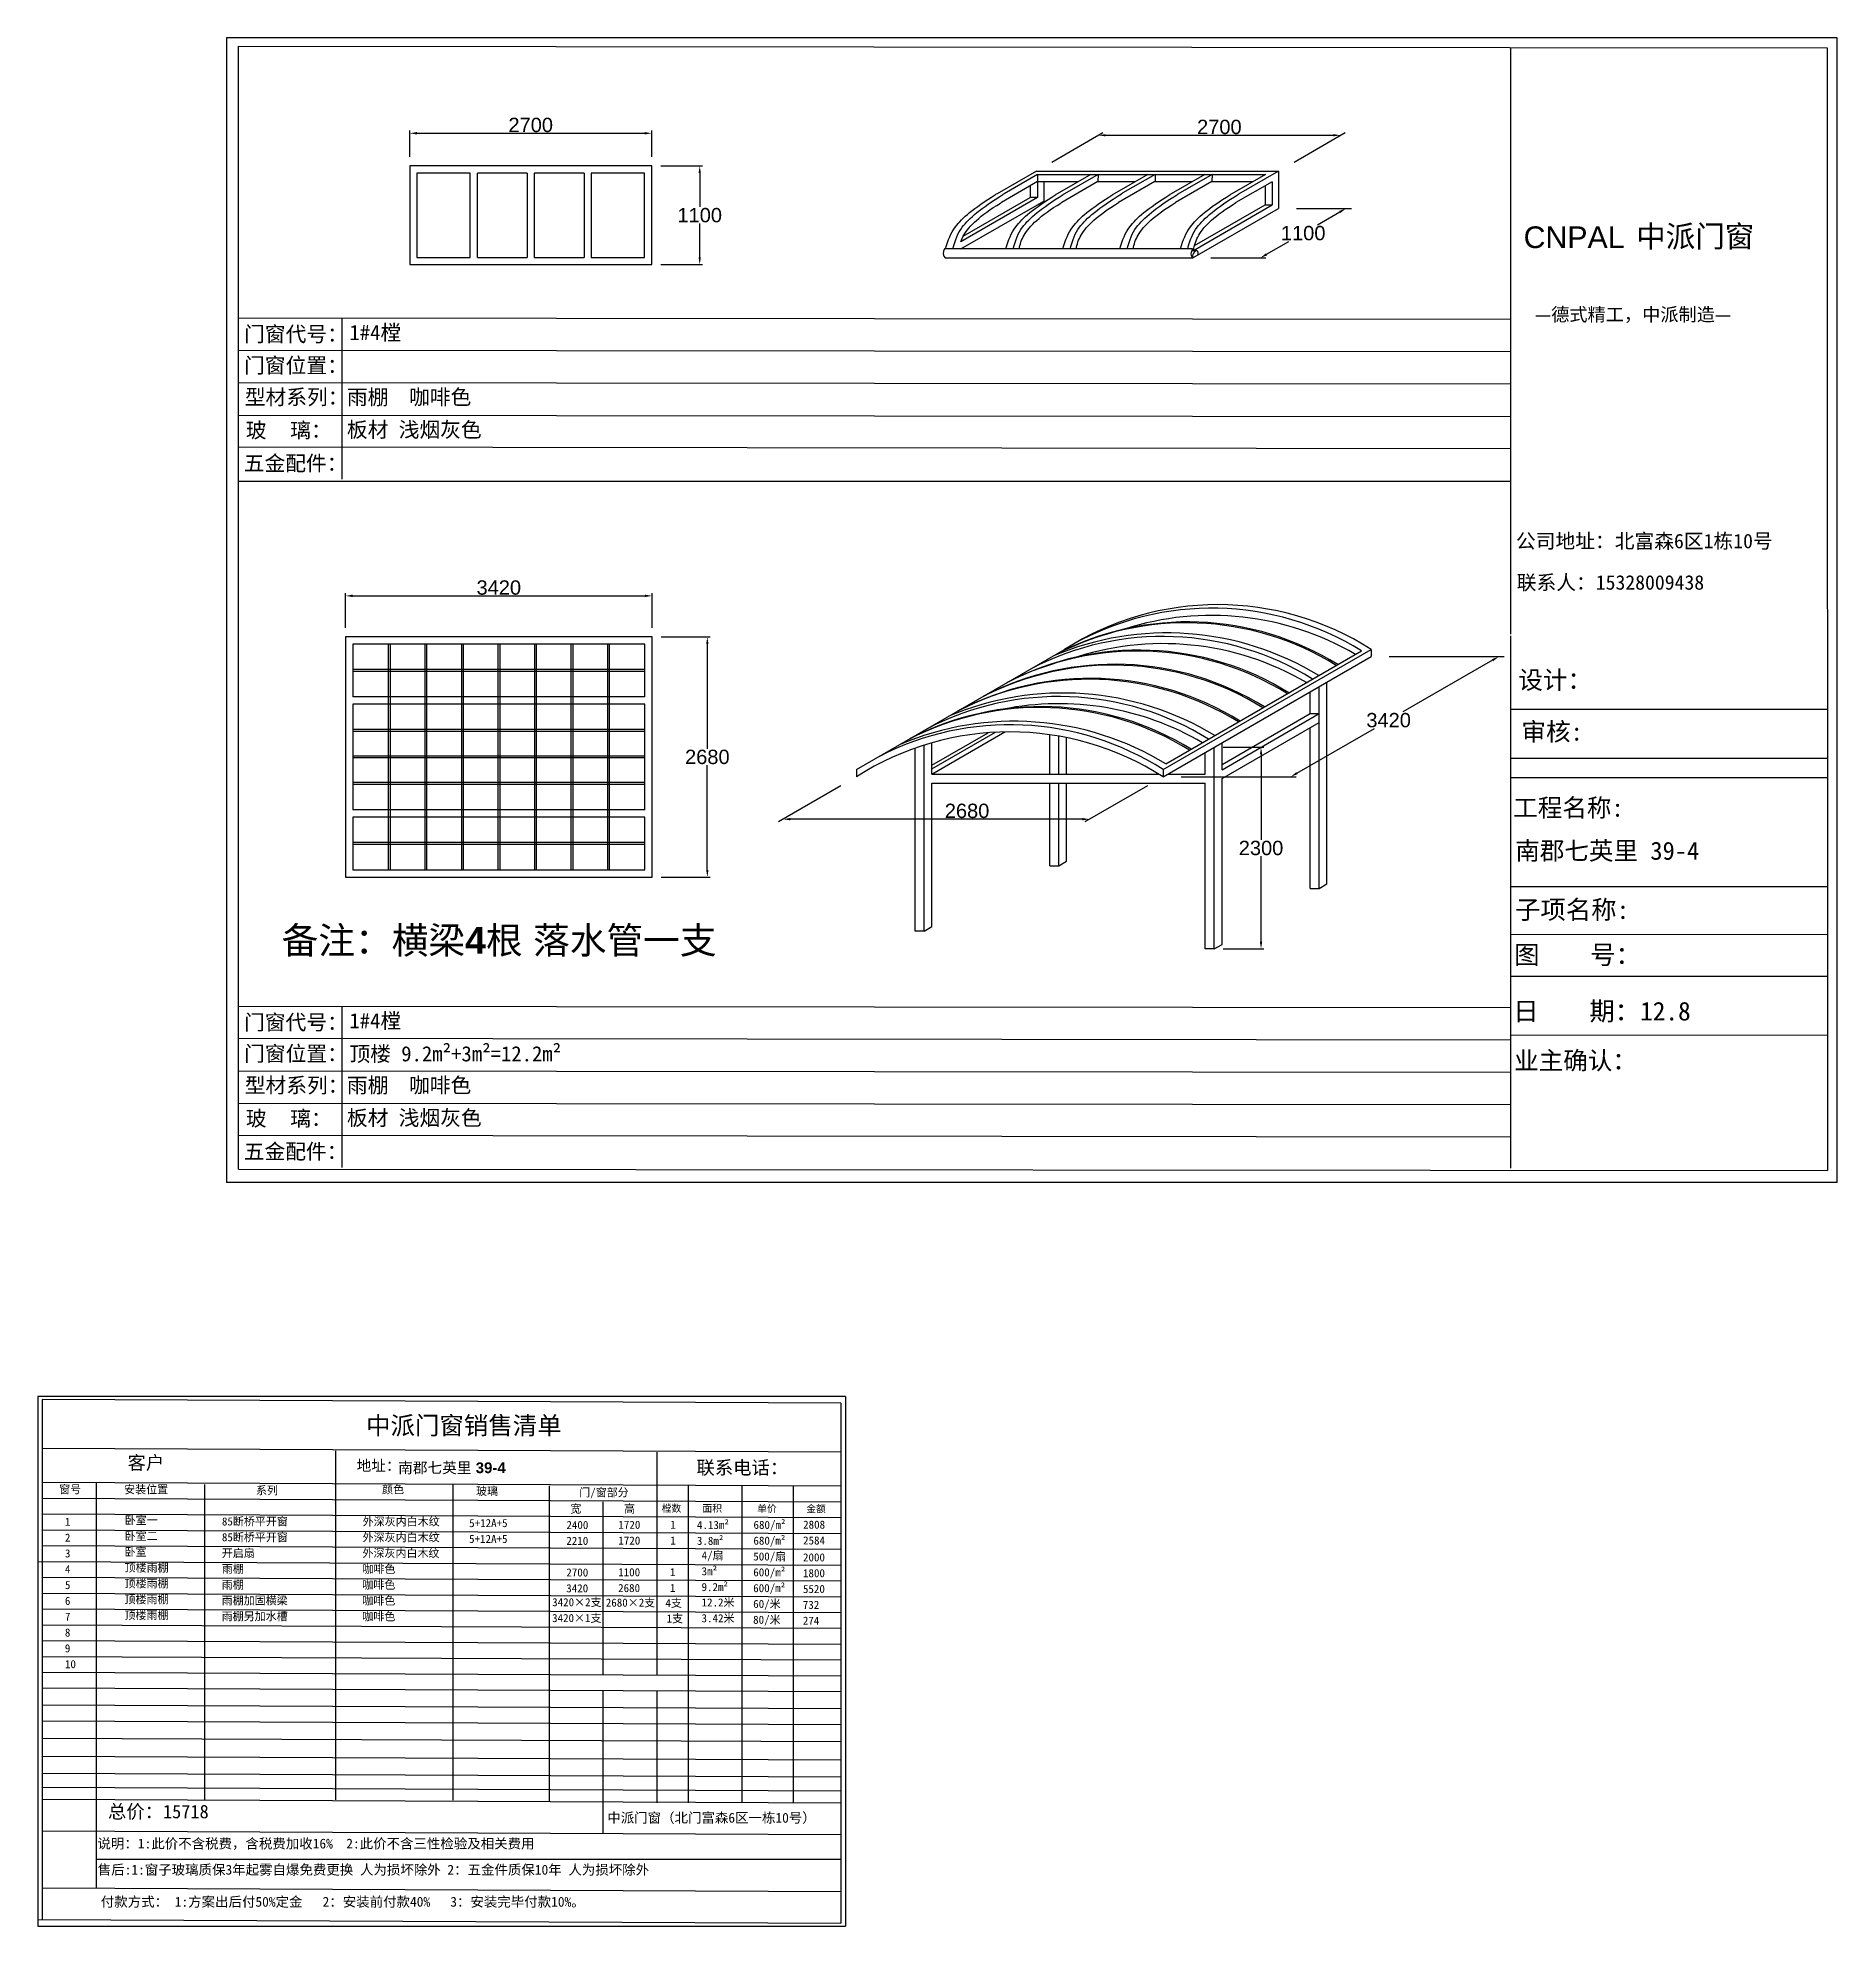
# Model space of a CAD drawing. Header units: inches. Extents: x -138455 to 599497, y -747149 to 13167.
# Drawn here: x 163149 to 183220, y -553349 to -532283 of the extents above; entities that cross this region are included whole.
import ezdxf

# ---------------------------------------------------------------- set-up
doc = ezdxf.new("R2010")
doc.units = ezdxf.units.IN
doc.header["$MEASUREMENT"] = 0
doc.header["$PDMODE"] = 35
doc.header["$PDSIZE"] = -3
doc.layers.add('0 @ 1', color=7, linetype='Continuous')
doc.styles.add('Annotative', font='arialbd.ttf')
doc.styles.add('MtXpl_', font='')
doc.styles.get("Standard").update_dxf_attribs({"font": 'arial.ttf'})
doc.styles.get('MtXpl_').set_extended_font_data('SimSun')
doc.dimstyles.get("Standard").update_dxf_attribs({"dimtxt": 80, "dimasz": 70, "dimexe": 40, "dimexo": 80, "dimgap": 0, "dimtad": 1, "dimtih": 1, "dimtoh": 1, "dimdec": 0, "dimzin": 0, "dimdsep": 46, "dimtxsty": 'Standard', "dimcen": 0.09, "dimadec": 0, "dimazin": 0, "dimtfac": 1, "dimtdec": 0, "dimtofl": 0, "dimtmove": 0, "dimatfit": 3, "dimfxl": 0, "dimtolj": 1, "dimtzin": 0, "dimarcsym": 0})

msp = doc.modelspace()

# ---------------------------------------------------------------- texts
msp.add_text('CNPAL', height=241.71).set_placement((179721.6, -534629.3))
at = {"style": 'MtXpl_'}
for s, height, p in [('中派门窗', 241.71, (180976.6, -534619.3)), ('—德式精工，中派制造—', 148.743, (179848.1, -535444.1)), ('公司地址：北富森6区1栋10号', 161.591, (179635.8, -537977.9)), ('联系人：15328009438', 161.591, (179644.6, -538439.8)), ('设计：', 200.82, (179663, -539546.8)), ('审核:', 200.82, (179697.6, -540123.6)), ('工程名称:', 200.82, (179605.5, -540972.4)), ('南郡七英里 39-4', 200.82, (179628.7, -541452.3)), ('子项名称:', 207.51, (179626.4, -542112.7)), ('图    号：', 207.51, (179616.4, -542615.9)), ('日    期：12.8', 207.513, (179606.9, -543244.9)), ('业主确认：', 200.82, (179615.7, -543792.1))]:
    msp.add_text(s, height=height, dxfattribs=at).set_placement(p)
at = {"layer": '0 @ 1', "style": 'Annotative'}
for s, height, p in [('门窗代号：', 169.57, (165450.8, -535673.2)), ('门窗位置：', 169.57, (165450.8, -536022.6)), ('型材系列：', 169.57, (165458, -536375.5)), ('玻    璃：', 169.57, (165469.8, -536745.5)), ('五金配件：', 169.57, (165446.6, -537114.2)), ('门窗代号：', 169.57, (165450.7, -543350)), ('门窗位置：', 169.57, (165450.7, -543699.4)), ('型材系列：', 169.57, (165457.9, -544052.3)), ('玻    璃：', 169.57, (165469.7, -544422.3)), ('五金配件：', 169.57, (165446.5, -544791)), ('南郡七英里 39-4', 120, (167168.4, -548294.7))]:
    msp.add_text(s, height=height, dxfattribs=at).set_placement(p)
at = {"layer": '0 @ 1', "attachment_point": 1, "style": 'Annotative'}
for s, width, heights, insert, char_height in [('{\\fSimSun|b1|i0|c134|p2;1#4樘}', 4396.385, [0], (166625, -535486.4), 169.573), ('{\\fSimSun|b1|i0|c134|p2;雨棚  咖啡色}', 4757.374, [268.8], (166596.9, -536206), 169.573), ('{\\fSimSun|b1|i0|c134|p2;板材 浅烟灰色}', 4757.374, [268.8], (166597, -536569.7), 169.573), ('{\\fSimSun|b1|i0|c134|p2;备注：横梁}4{\\fSimSun|b1|i0|c134|p2;根} {\\fSimSun|b1|i0|c134|p2;落水管一支} ', 5791.5, [0], (165869, -542201.3), 300), ('{\\fSimSun|b1|i0|c134|p2;1#4樘}', 4396.385, [0], (166624.9, -543163.2), 169.573), ('{\\fSimSun|b1|i0|c134|p2;顶楼 9.2m²+3m²=12.2m²}', 4396.385, [0], (166625, -543531.8), 169.573), ('{\\fSimSun|b1|i0|c134|p2;雨棚  咖啡色}', 4757.374, [268.8], (166596.8, -543882.8), 169.573), ('{\\fSimSun|b1|i0|c134|p2;板材 浅烟灰色}', 4757.374, [268.8], (166596.9, -544246.5), 169.573), ('{\\fSimSun|b1|i0|c134|p2;中派门窗销售清单}', 2802.276, [0], (166810.2, -547663.1), 200), ('{\\fSimSun|b1|i0|c134|p2;客户}', 485.592, [0], (164150.4, -548103.2), 150), ('{\\fSimSun|b1|i0|c134|p2;地址：}', 3483.473, [0], (166705, -548149.9), 120), ('{\\fSimSun|b1|i0|c134|p2;联系电话：}', 1409.924, [0], (170496.2, -548158.2), 150), ('{\\fSimSun|b1|i0|c134|p2;窗号}', 485.592, [0], (163387.7, -548429.7), 90), ('{\\fSimSun|b1|i0|c134|p2;安装位置}', 706.927, [0], (164112.5, -548432.2), 90), ('{\\fSimSun|b1|i0|c134|p2;系列}', 485.592, [0], (165582.6, -548442.3), 90), ('{\\fSimSun|b1|i0|c134|p2;颜色}', 485.592, [0], (166988.7, -548431), 90), ('{\\fSimSun|b1|i0|c134|p2;玻璃}', 485.592, [0], (168037.1, -548450), 90), ('{\\fSimSun|b1|i0|c134|p2;门/窗部分}', 603.897, [0], (169188, -548464.7), 90), ('{\\fSimSun|b1|i0|c134|p2;宽 }', 603.897, [0], (169089.2, -548646.7), 90), ('{\\fSimSun|b1|i0|c134|p2;高 }', 603.897, [0], (169689.2, -548646.7), 90), ('{\\fSimSun|b1|i0|c134|p2;樘数}', 603.897, [0], (170108, -548646.9), 80), ('{\\fSimSun|b1|i0|c134|p2;面积}', 603.897, [0], (170562.4, -548646.9), 80), ('{\\fSimSun|b1|i0|c134|p2;单价}', 603.897, [0], (171173.4, -548650.7), 80), ('{\\fSimSun|b1|i0|c134|p2;金额}', 603.897, [0], (171720.4, -548652.1), 80), ('{\\fSimSun|b1|i0|c134|p2;1}', 485.592, [0], (163452, -548792), 90), ('{\\fSimSun|b1|i0|c134|p2;卧室二}', 1226.654, [0], (164117.7, -548951.3), 90), ('{\\fSimSun|b1|i0|c134|p2;卧室一}', 1226.654, [0], (164118.5, -548774.9), 90), ('{\\fSimSun|b1|i0|c134|p2;85断桥平开窗}', 1528.495, [129], (165202.9, -548788.2), 90), ('{\\fSimSun|b1|i0|c134|p2;85断桥平开窗}', 1528.495, [129], (165202.9, -548964.7), 90), ('{\\fSimSun|b1|i0|c134|p2;外深灰内白木纹}', 1460.301, [0], (166772, -548966.3), 90), ('{\\fSimSun|b1|i0|c134|p2;外深灰内白木纹}', 1460.301, [0], (166772.8, -548789.9), 90), ('{\\fSimSun|b1|i0|c134|p2;5+12A+5}', 1460.301, [0], (167960.5, -548806.7), 90), ('{\\fSimSun|b1|i0|c134|p2;2400}', 1460.301, [0], (169045.1, -548828), 90), ('{\\fSimSun|b1|i0|c134|p2;1720}', 1460.301, [0], (169625.2, -548825.4), 90), ('{\\fSimSun|b1|i0|c134|p2;1}', 102.542, [0], (170203.9, -548824.2), 90), ('{\\fSimSun|b1|i0|c134|p2;4.13m²}', 1460.301, [0], (170501.4, -548827.9), 90), ('{\\fSimSun|b1|i0|c134|p2;680/m²}', 1460.301, [0], (171131.8, -548826), 90), ('{\\fSimSun|b1|i0|c134|p2;2808}', 1460.301, [0], (171685.6, -548824), 90), ('{\\fSimSun|b1|i0|c134|p2;3}', 485.592, [0], (163452, -549144.9), 90), ('{\\fSimSun|b1|i0|c134|p2;2}', 485.592, [0], (163452, -548968.4), 90), ('{\\fSimSun|b1|i0|c134|p2;卧室}', 1226.654, [0], (164116.9, -549128), 90), ('{\\fSimSun|b1|i0|c134|p2;开启扇}', 1528.495, [129], (165201.3, -549141.3), 90), ('{\\fSimSun|b1|i0|c134|p2;外深灰内白木纹}', 1460.301, [0], (166770.4, -549142.9), 90), ('{\\fSimSun|b1|i0|c134|p2;5+12A+5}', 1460.301, [0], (167959.7, -548983.1), 90), ('{\\fSimSun|b1|i0|c134|p2;2210}', 1460.301, [0], (169044.3, -549004.5), 90), ('{\\fSimSun|b1|i0|c134|p2;1720}', 1460.301, [0], (169624.4, -549001.9), 90), ('{\\fSimSun|b1|i0|c134|p2;1}', 102.542, [0], (170203, -549000.6), 90), ('{\\fSimSun|b1|i0|c134|p2;3.8m²}', 1460.301, [0], (170500.6, -549004.4), 90), ('{\\fSimSun|b1|i0|c134|p2;4/扇}', 383.611, [0], (170553.3, -549167.3), 90), ('{\\fSimSun|b1|i0|c134|p2;500/扇}', 1460.301, [0], (171129.4, -549179), 90), ('{\\fSimSun|b1|i0|c134|p2;680/m²}', 1460.301, [0], (171131, -549002.5), 90), ('{\\fSimSun|b1|i0|c134|p2;2584}', 1460.301, [0], (171684.8, -549000.5), 90), ('{\\fSimSun|b1|i0|c134|p2;4}', 485.592, [0], (163452, -549321.4), 90), ('{\\fSimSun|b1|i0|c134|p2;顶楼雨棚}', 1226.654, [0], (164117.7, -549304.3), 90), ('{\\fSimSun|b1|i0|c134|p2;雨棚}', 1528.495, [129], (165201.2, -549317.6), 90), ('{\\fSimSun|b1|i0|c134|p2;咖啡色}', 1460.301, [0], (166769.6, -549319.4), 90), ('{\\fSimSun|b1|i0|c134|p2;2700}', 1460.301, [0], (169044.3, -549357.4), 90), ('{\\fSimSun|b1|i0|c134|p2;1100}', 1460.301, [0], (169622.8, -549354.8), 90), ('{\\fSimSun|b1|i0|c134|p2;1}', 102.542, [0], (170201.5, -549353.6), 90), ('{\\fSimSun|b1|i0|c134|p2;3m²}', 383.611, [0], (170553.3, -549343.7), 90), ('{\\fSimSun|b1|i0|c134|p2;600/m²}', 1460.301, [0], (171129.4, -549355.4), 90), ('{\\fSimSun|b1|i0|c134|p2;2000}', 1460.301, [0], (171684, -549189), 90), ('{\\fSimSun|b1|i0|c134|p2;1800}', 1460.301, [0], (171684, -549365.5), 90), ('{\\fSimSun|b1|i0|c134|p2;5}', 485.592, [0], (163452, -549497.8), 90), ('{\\fSimSun|b1|i0|c134|p2;顶楼雨棚}', 1226.654, [0], (164116.9, -549480.7), 90), ('{\\fSimSun|b1|i0|c134|p2;雨棚}', 1528.495, [129], (165200.5, -549494.1), 90), ('{\\fSimSun|b1|i0|c134|p2;咖啡色}', 1460.301, [0], (166768.8, -549495.8), 90), ('{\\fSimSun|b1|i0|c134|p2;3420}', 1460.301, [0], (169043.5, -549533.9), 90), ('{\\fSimSun|b1|i0|c134|p2;2680}', 1460.301, [0], (169622, -549531.3), 90), ('{\\fSimSun|b1|i0|c134|p2;1}', 102.542, [0], (170200.7, -549530), 90), ('{\\fSimSun|b1|i0|c134|p2;9.2m²}', 383.611, [0], (170552.5, -549520.2), 90), ('{\\fSimSun|b1|i0|c134|p2;600/m²}', 1460.301, [0], (171128.6, -549531.9), 90), ('{\\fSimSun|b1|i0|c134|p2;5520}', 1460.301, [0], (171683.2, -549541.9), 90), ('{\\fSimSun|b1|i0|c134|p2;6}', 485.592, [0], (163452, -549674.3), 90), ('{\\fSimSun|b1|i0|c134|p2;顶楼雨棚}', 1226.654, [0], (164116.1, -549657.2), 90), ('{\\fSimSun|b1|i0|c134|p2;雨棚加固横梁}', 1528.495, [129], (165199.7, -549670.5), 90), ('{\\fSimSun|b1|i0|c134|p2;咖啡色}', 1460.301, [0], (166768.8, -549672.3), 90), ('{\\fSimSun|b1|i0|c134|p2;3420×2支}', 1460.301, [0], (168886.2, -549689.3), 90), ('{\\fSimSun|b1|i0|c134|p2;2680×2支}', 1460.301, [0], (169484.4, -549693.9), 90), ('{\\fSimSun|b1|i0|c134|p2;4支}', 448.791, [0], (170149.7, -549698.2), 90), ('{\\fSimSun|b1|i0|c134|p2;12.2米}', 383.611, [0], (170552.5, -549691.7), 90), ('{\\fSimSun|b1|i0|c134|p2;60/米}', 1460.301, [0], (171128.6, -549708.4), 90), ('{\\fSimSun|b1|i0|c134|p2;732}', 1460.301, [0], (171682.4, -549718.4), 90), ('{\\fSimSun|b1|i0|c134|p2;7}', 485.592, [0], (163452, -549850.8), 90), ('{\\fSimSun|b1|i0|c134|p2;顶楼雨棚}', 1226.654, [0], (164115.3, -549833.7), 90), ('{\\fSimSun|b1|i0|c134|p2;雨棚另加水槽}', 1528.495, [129], (165199.7, -549847), 90), ('{\\fSimSun|b1|i0|c134|p2;咖啡色}', 1460.301, [0], (166768.8, -549848.5), 90), ('{\\fSimSun|b1|i0|c134|p2;3420×1支}', 1460.301, [0], (168885.4, -549865.8), 90), ('{\\fSimSun|b1|i0|c134|p2;1支}', 465.551, [0], (170162.5, -549871.5), 90), ('{\\fSimSun|b1|i0|c134|p2;3.42米}', 383.611, [0], (170552.5, -549868.1), 90), ('{\\fSimSun|b1|i0|c134|p2;80/米}', 1460.301, [0], (171127.8, -549884.8), 90), ('{\\fSimSun|b1|i0|c134|p2;274}', 1460.301, [0], (171682.4, -549894.9), 90), ('{\\fSimSun|b1|i0|c134|p2;9}', 485.592, [0], (163451, -550203.7), 90), ('{\\fSimSun|b1|i0|c134|p2;8}', 485.592, [0], (163451.5, -550027.3), 90), ('{\\fSimSun|b1|i0|c134|p2;10}', 485.592, [0], (163452, -550380.2), 90), ('{\\fSimSun|b1|i0|c134|p2;总价：15718}', 4715.707, [0], (163931.7, -551994.4), 150), ('{\\fSimSun|b1|i0|c134|p2;中派门窗（北门富森6区一栋10号）}', 2734.804, [0], (169501.3, -552083.5), 110), ('{\\fSimSun|b1|i0|c134|p2;说明：1:此价不含税费，含税费加收16%  2:此价不含三性检验及相关费用}', 6113.097, [0], (163815.3, -552371.2), 110), ('{\\fSimSun|b1|i0|c134|p2;售后:1:窗子玻璃质保3年起雾自爆免费更换 人为损坏除外 2：五金件质保10年 人为损坏除外  }', 6510.182, [0], (163818, -552663.4), 110), ('{\\fSimSun|b1|i0|c134|p2;付款方式： 1:方案出后付50%定金   2：安装前付款40%   3：安装完毕付款10%。}', 7146.186, [0], (163851.9, -553020.7), 110)]:
    msp.add_mtext_dynamic_manual_height_columns(s, width=width, gutter_width=903.5, heights=heights, dxfattribs=dict(at, insert=insert, char_height=char_height))

# ---------------------------------------------------------------- blocks, each defined once
blk = doc.blocks.new('*D2344')
at = {"color": 0, "lineweight": -2, "transparency": 16777216}
for p, q in [((166581, -538866), (166581, -538479)), ((166661, -538509), (169921, -538509)), ((170001, -538866), (170001, -538479))]:
    blk.add_line(p, q, dxfattribs=at)
at = {"color": 0, "transparency": 16777216}
for points in [[(166661, -538495), (166661, -538522), (166581, -538509)], [(169921, -538495), (169921, -538522), (170001, -538509)]]:
    blk.add_solid(points, dxfattribs=at)
at = {"layer": 'Defpoints', "color": 0, "transparency": 16777216}
for p in [(170001, -538509), (166581, -538966), (170001, -538966)]:
    blk.add_point(p, dxfattribs=at)
at = {"color": 0, "transparency": 16777216, "insert": (168291, -538417), "char_height": 160, "attachment_point": 5}
blk.add_mtext('\\A1;3420', dxfattribs=at)
blk = doc.blocks.new('*D2345')
at = {"color": 0, "lineweight": -2, "transparency": 16777216}
for p, q in [((170101, -538966), (170647, -538966)), ((170617, -539046), (170617, -540215)), ((170617, -541566), (170617, -540398)), ((170101, -541646), (170647, -541646))]:
    blk.add_line(p, q, dxfattribs=at)
at = {"color": 0, "transparency": 16777216}
for points in [[(170604, -539046), (170630, -539046), (170617, -538966)], [(170604, -541566), (170630, -541566), (170617, -541646)]]:
    blk.add_solid(points, dxfattribs=at)
at = {"layer": 'Defpoints', "color": 0, "transparency": 16777216}
for p in [(170001, -538966), (170001, -541646), (170617, -541646)]:
    blk.add_point(p, dxfattribs=at)
at = {"color": 0, "transparency": 16777216, "insert": (170617, -540306), "char_height": 160, "attachment_point": 5}
blk.add_mtext('\\A1;2680', dxfattribs=at)
blk = doc.blocks.new('*D2346')
at = {"color": 0, "lineweight": -2, "transparency": 16777216}
for p, q in [((178222, -539187), (179505, -539187)), ((179375, -539227), (178375, -539804)), ((177193, -540487), (178057, -539988)), ((175901, -540527), (177184, -540527))]:
    blk.add_line(p, q, dxfattribs=at)
at = {"color": 0, "transparency": 16777216}
for points in [[(179369, -539215), (179382, -539238), (179445, -539187)], [(177186, -540475), (177200, -540498), (177124, -540527)]]:
    blk.add_solid(points, dxfattribs=at)
at = {"layer": 'Defpoints', "color": 0, "transparency": 16777216}
for p in [(178022, -539187), (179445, -539187), (175701, -540527)]:
    blk.add_point(p, dxfattribs=at)
at = {"color": 0, "transparency": 16777216, "insert": (178216, -539896), "char_height": 160, "attachment_point": 5}
blk.add_mtext('\\A1;3420', dxfattribs=at)
blk = doc.blocks.new('*D2347')
at = {"color": 0, "lineweight": -2, "transparency": 16777216}
for p, q in [((172107, -540627), (171409, -541030)), ((175527, -540627), (174829, -541030)), ((174801, -541000), (171541, -541000))]:
    blk.add_line(p, q, dxfattribs=at)
at = {"color": 0, "transparency": 16777216}
for points in [[(171541, -540987), (171541, -541013), (171461, -541000)], [(174801, -540987), (174801, -541013), (174881, -541000)]]:
    blk.add_solid(points, dxfattribs=at)
at = {"layer": 'Defpoints', "color": 0, "transparency": 16777216}
for p in [(172281, -540527), (175701, -540527), (171461, -541000)]:
    blk.add_point(p, dxfattribs=at)
at = {"color": 0, "transparency": 16777216, "insert": (173514, -540908), "char_height": 160, "attachment_point": 5}
blk.add_mtext('\\A1;2680', dxfattribs=at)
blk = doc.blocks.new('*D2348')
at = {"color": 0, "lineweight": -2, "transparency": 16777216}
for p, q in [((176372, -540197), (176823, -540197)), ((176793, -540277), (176793, -541230)), ((176793, -542367), (176793, -541414)), ((176372, -542447), (176823, -542447))]:
    blk.add_line(p, q, dxfattribs=at)
at = {"color": 0, "transparency": 16777216}
for points in [[(176780, -540277), (176806, -540277), (176793, -540197)], [(176780, -542367), (176806, -542367), (176793, -542447)]]:
    blk.add_solid(points, dxfattribs=at)
at = {"layer": 'Defpoints', "color": 0, "transparency": 16777216}
for p in [(176272, -540197), (176793, -540197), (176272, -542447)]:
    blk.add_point(p, dxfattribs=at)
at = {"color": 0, "transparency": 16777216, "insert": (176793, -541322), "char_height": 160, "attachment_point": 5}
blk.add_mtext('\\A1;2300', dxfattribs=at)
blk = doc.blocks.new('*D2381')
at = {"color": 0, "lineweight": -2, "transparency": 16777216}
for p, q in [((177187, -534187), (177801, -534187)), ((177671, -534227), (177422, -534372)), ((176854, -534699), (177104, -534555)), ((176232, -534739), (176845, -534739))]:
    blk.add_line(p, q, dxfattribs=at)
at = {"color": 0, "transparency": 16777216}
for points in [[(177665, -534216), (177678, -534239), (177741, -534187)], [(176847, -534688), (176861, -534711), (176785, -534739)]]:
    blk.add_solid(points, dxfattribs=at)
at = {"layer": 'Defpoints', "color": 0, "transparency": 16777216}
for p in [(176987, -534187), (177741, -534187), (176032, -534739)]:
    blk.add_point(p, dxfattribs=at)
at = {"color": 0, "transparency": 16777216, "insert": (177263, -534463), "char_height": 160, "width": 462.1, "attachment_point": 5}
blk.add_mtext('\\A1;1100', dxfattribs=at)
blk = doc.blocks.new('*D2382')
at = {"color": 0, "lineweight": -2, "transparency": 16777216}
for p, q in [((174461, -533670), (175030, -533341)), ((177161, -533670), (177730, -533341)), ((175058, -533371), (177598, -533371))]:
    blk.add_line(p, q, dxfattribs=at)
at = {"color": 0, "transparency": 16777216}
for points in [[(175058, -533358), (175058, -533384), (174978, -533371)], [(177598, -533358), (177598, -533384), (177678, -533371)]]:
    blk.add_solid(points, dxfattribs=at)
at = {"layer": 'Defpoints', "color": 0, "transparency": 16777216}
for p in [(177678, -533371), (174287, -533770), (176987, -533770)]:
    blk.add_point(p, dxfattribs=at)
at = {"color": 0, "transparency": 16777216, "insert": (176328, -533279), "char_height": 160, "attachment_point": 5}
blk.add_mtext('\\A1;2700', dxfattribs=at)
blk = doc.blocks.new('*D2383')
at = {"color": 0, "lineweight": -2, "transparency": 16777216}
for p, q in [((167297, -533613), (167297, -533319)), ((167377, -533349), (169917, -533349)), ((169997, -533613), (169997, -533319))]:
    blk.add_line(p, q, dxfattribs=at)
at = {"color": 0, "transparency": 16777216}
for points in [[(167377, -533335), (167377, -533362), (167297, -533349)], [(169917, -533335), (169917, -533362), (169997, -533349)]]:
    blk.add_solid(points, dxfattribs=at)
at = {"layer": 'Defpoints', "color": 0, "transparency": 16777216}
for p in [(169997, -533349), (167297, -533713), (169997, -533713)]:
    blk.add_point(p, dxfattribs=at)
at = {"color": 0, "transparency": 16777216, "insert": (168647, -533257), "char_height": 160, "attachment_point": 5}
blk.add_mtext('\\A1;2700', dxfattribs=at)
blk = doc.blocks.new('*D2384')
at = {"color": 0, "lineweight": -2, "transparency": 16777216}
for p, q in [((170097, -533713), (170562, -533713)), ((170532, -533793), (170532, -534171)), ((170532, -534733), (170532, -534355)), ((170097, -534813), (170562, -534813))]:
    blk.add_line(p, q, dxfattribs=at)
at = {"color": 0, "transparency": 16777216}
for points in [[(170519, -533793), (170545, -533793), (170532, -533713)], [(170519, -534733), (170545, -534733), (170532, -534813)]]:
    blk.add_solid(points, dxfattribs=at)
at = {"layer": 'Defpoints', "color": 0, "transparency": 16777216}
for p in [(169997, -533713), (169997, -534813), (170532, -534813)]:
    blk.add_point(p, dxfattribs=at)
at = {"color": 0, "transparency": 16777216, "insert": (170532, -534263), "char_height": 160, "attachment_point": 5}
blk.add_mtext('\\A1;1100', dxfattribs=at)

# ---------------------------------------------------------------- dimensions: what is measured, and where the dimension line sits
for base, p1, p2, picture, middle in [((169997, -533348.6), (167297, -533713.1), (169997, -533713.1), '*D2383', (168647, -533256.9)), ((170001.3, -538508.5), (166581.3, -538966.3), (170001.3, -538966.3), '*D2344', (168291.3, -538416.8))]:
    dim = msp.add_linear_dim(base=base, p1=p1, p2=p2, dimstyle='Standard', override={"dimtxt": 160, "dimasz": 80, "dimexe": 30, "dimexo": 100, "dimgap": 10, "dimfxl": 100})
    dim.commit()
    dim.dimension.update_dxf_attribs({"geometry": picture, "text_midpoint": middle})
dim = msp.add_aligned_dim(p1=(174287.5, -533769.7), p2=(176987.5, -533769.7), distance=398.6, dimstyle='Standard', override={"dimtxt": 160, "dimasz": 80, "dimexe": 30, "dimexo": 100, "dimgap": 10, "dimfxl": 100})
dim.commit()
dim.dimension.update_dxf_attribs({"geometry": '*D2382', "text_midpoint": (176327.8, -533279.4)})
for base, p1, p2, picture, middle in [((170532, -534813.1), (169997, -533713.1), (169997, -534813.1), '*D2384', (170532, -534263.1)), ((170617, -541646.3), (170001.3, -538966.3), (170001.3, -541646.3), '*D2345', (170617, -540306.3))]:
    dim = msp.add_linear_dim(base=base, p1=p1, p2=p2, angle=90, dimstyle='Standard', override={"dimtxt": 160, "dimasz": 80, "dimexe": 30, "dimexo": 100, "dimgap": 10, "dimfxl": 100})
    dim.commit()
    dim.dimension.update_dxf_attribs({"geometry": picture, "text_midpoint": middle})
for p1, p2, distance, text, picture, middle in [((176031.5, -534739.1), (176987.5, -534187.2), -376.6, '1100', '*D2381', (177262.7, -534463.2)), ((176271.5, -542447.2), (176271.5, -540197.2), -521.3, '2300', '*D2348', (176792.9, -541322.2))]:
    dim = msp.add_aligned_dim(p1=p1, p2=p2, distance=distance, text=text, dimstyle='Standard', override={"dimtxt": 160, "dimasz": 80, "dimexe": 30, "dimexo": 100, "dimgap": 10, "dimfxl": 100})
    dim.commit()
    dim.dimension.update_dxf_attribs({"geometry": picture, "text_midpoint": middle})
for base, p2, angle, text, picture, middle in [((179444.5, -539186.8), (178021.6, -539186.8), 30, '3420', '*D2346', (178216.1, -539896)), ((171460.9, -541000), (172280.6, -540526.8), 180, '2680', '*D2347', (173514.3, -541000))]:
    dim = msp.add_linear_dim(base=base, p1=(175700.6, -540526.8), p2=p2, angle=angle, text=text, dimstyle='Standard', override={"dimtxt": 160, "dimasz": 80, "dimexe": 30, "dimexo": 100, "dimgap": 10, "dimfxl": 100})
    dim.commit()
    dim.dimension.update_dxf_attribs({"geometry": picture, "text_midpoint": middle, "dimtype": 161})

# ---------------------------------------------------------------- linework, layer by layer
for p, q in [((165254.2, -532283.5), (165254.2, -539078.5)), ((183219.6, -532283.5), (165254.2, -532283.5)), ((183219.6, -539091.2), (183219.6, -532283.5)), ((165388.1, -544904.5), (165388.2, -532378.5)), ((165388.2, -532378.5), (183107.1, -532396.2)), ((179577.1, -532396.2), (179577, -538934.4)), ((183107.1, -532396.2), (183111.9, -544917)), ((174287.5, -533769.7), (173848, -534023.4)), ((174287.5, -533769.7), (176987.5, -533769.7)), ((176987.5, -533769.7), (176540.4, -534027.8)), ((176987.5, -533769.7), (176987.5, -533848.9)), ((167972, -533793.1), (167377, -533793.1)), ((167377, -533793.1), (167377, -534733.1)), ((167972, -534733.1), (167972, -533793.1)), ((168607, -533793.1), (168052, -533793.1)), ((168052, -534733.1), (168052, -533793.1)), ((168607, -533793.1), (168607, -534733.1)), ((169242, -533793.1), (168687, -533793.1)), ((168687, -533793.1), (168687, -534733.1)), ((169242, -533793.1), (169242, -534733.1)), ((169917, -533793.1), (169322, -533793.1)), ((169322, -533793.1), (169322, -534733.1)), ((169917, -534733.1), (169917, -533793.1)), ((174299.3, -533887.2), (173899.2, -534119.2)), ((174299.3, -533807.2), (173928, -534023.4)), ((174219.3, -533933.6), (174219.3, -534065.4)), ((174299.3, -533807.2), (176842.6, -533807.2)), ((174299.3, -533807.2), (174299.3, -533887.2)), ((174299.3, -533887.2), (174756.5, -533887.2)), ((174299.3, -533887.2), (174299.3, -534065.4)), ((174368.6, -533887.2), (174368.6, -534105.4)), ((174895.1, -533807.2), (174520.5, -534023.4)), ((174973.7, -533887.2), (174571.8, -534119.2)), ((174975.1, -533807.2), (174600.5, -534023.4)), ((174975.1, -533807.2), (174973.7, -533887.2)), ((174973.7, -533887.2), (175392.3, -533887.2)), ((175530.7, -533807.3), (175156.3, -534023.4)), ((175609.6, -533887.2), (175201.5, -534122.8)), ((175610.9, -533807.2), (175251.1, -534014.9)), ((175609.6, -533887.2), (176028.2, -533887.2)), ((175610.9, -533807.2), (175610.9, -533887.2)), ((176166.5, -533807.3), (175792.1, -534023.4)), ((176245.4, -533887.2), (175837.3, -534122.8)), ((176246.7, -533807.2), (175864.3, -534027.9)), ((176246.7, -533807.2), (176245.4, -533887.2)), ((176245.4, -533887.2), (176704, -533887.2)), ((176842.6, -533807.2), (176468.2, -534023.3)), ((176918.2, -533888.9), (176513.3, -534122.7)), ((176838.2, -533935.1), (176838.2, -534147.2)), ((176916.7, -533806.9), (176916.7, -533807)), ((176918.2, -533888.9), (176918.2, -534147.2)), ((176987.5, -533848.9), (176987.5, -534187.2)), ((174299.3, -534065.4), (173443.6, -534559.4)), ((173444.3, -534639.1), (174299.3, -534145.4)), ((173471.6, -534497.1), (174219.3, -534065.4)), ((174299.3, -534065.4), (174219.3, -534065.4)), ((174299.3, -534145.4), (174368.6, -534105.4)), ((176031.5, -534739.1), (176987.5, -534187.2)), ((176039.1, -534654.8), (176918.2, -534147.2)), ((176050.6, -534601.9), (176838.2, -534147.2)), ((176838.2, -534147.2), (176918.2, -534147.2)), ((167377, -534733.1), (167972, -534733.1)), ((168052, -534733.1), (168607, -534733.1)), ((168687, -534733.1), (169242, -534733.1)), ((169322, -534733.1), (169917, -534733.1)), ((176029.7, -534639.1), (173262.9, -534639.1)), ((173270.9, -534739.1), (176031.5, -534739.1)), ((176075, -534660), (176018.2, -534660.1)), ((165388.3, -535409.1), (179577.2, -535424.2)), ((166540.6, -535410.4), (166541.1, -537207.9)), ((166540.6, -535410.4), (166541.1, -537207.9)), ((165388.3, -535767.5), (179577.2, -535782.6)), ((165388.3, -536128.4), (179577.2, -536143.6)), ((165388.3, -536492.1), (179577.2, -536507.2)), ((165388.3, -536847.2), (179577.1, -536864.9)), ((165388.2, -537227.7), (179577.1, -537227.7)), ((169921.3, -539046.3), (166661.3, -539046.3)), ((166661.3, -539046.3), (166661.3, -539636.3)), ((167058.8, -539046.3), (167058.8, -541566.3)), ((167078.8, -539046.3), (167078.8, -541566.3)), ((167466.3, -539046.3), (167466.3, -541566.3)), ((167486.3, -539046.3), (167486.3, -541566.3)), ((167873.8, -539046.3), (167873.8, -541566.3)), ((167893.8, -539046.3), (167893.8, -541566.3)), ((168281.3, -539046.3), (168281.3, -541566.3)), ((168301.3, -539046.3), (168301.3, -541566.3)), ((168688.8, -539046.3), (168688.8, -541566.3)), ((168708.8, -539046.3), (168708.8, -541566.3)), ((169096.3, -539046.3), (169096.3, -541566.3)), ((169116.3, -539046.3), (169116.3, -541566.3)), ((169503.8, -539046.3), (169503.8, -541566.3)), ((169523.8, -539046.3), (169523.8, -541566.3)), ((169921.3, -539636.3), (169921.3, -539046.3)), ((179577.1, -538955.2), (179577, -544894.4)), ((165254.2, -539078.5), (165254.2, -545051.1)), ((172280.6, -540446.8), (174601.6, -539106.8)), ((175700.6, -540446.8), (178021.6, -539106.8)), ((175700.6, -540526.8), (178021.6, -539186.8)), ((175731.3, -540382.9), (177914, -539122.7)), ((178021.6, -539106.8), (178021.6, -539186.8)), ((183219.6, -545051.1), (183219.6, -539091.2)), ((169921.3, -539331.3), (166661.3, -539331.3)), ((169921.3, -539351.3), (166661.3, -539351.3)), ((177527.2, -541722.2), (177527.2, -539472.2)), ((169921.3, -539636.3), (166661.3, -539636.3)), ((177340.6, -539822.8), (177340.6, -539579.9)), ((177440.6, -541772.2), (177440.6, -539522.2)), ((169921.3, -539716.3), (166661.3, -539716.3)), ((166661.3, -539716.3), (166661.3, -540896.3)), ((169921.3, -540896.3), (169921.3, -539716.3)), ((176358.1, -540390), (177340.6, -539822.8)), ((176358.1, -540447.8), (177440.6, -539822.8)), ((177340.6, -539822.8), (177440.6, -539822.8)), ((179577.1, -539774.4), (183107.1, -539774.4)), ((169921.3, -540001.3), (166661.3, -540001.3)), ((169921.3, -540021.3), (166661.3, -540021.3)), ((173121.8, -540497.8), (173936.8, -540027.2)), ((173121.8, -540440), (173830.6, -540030.8)), ((173121.8, -540397.8), (173748.4, -540036)), ((174437.5, -540497.8), (174437.5, -540058.4)), ((174537.5, -540497.8), (174537.5, -540074.2)), ((174624.1, -540497.8), (174624.1, -540090.6)), ((176358.1, -540547.8), (177440.6, -539922.8)), ((177340.6, -541772.2), (177340.6, -539980.5)), ((169921.3, -540296.3), (166661.3, -540296.3)), ((169921.3, -540316.3), (166661.3, -540316.3)), ((172619.1, -540258.4), (172619.1, -540256.2)), ((172935.2, -542248.8), (172935.2, -540207.4)), ((173035.2, -542248.8), (173035.2, -540174)), ((173121.8, -540497.8), (173121.8, -540148)), ((176171.5, -540497.8), (176171.5, -540254.9)), ((176271.5, -542447.2), (176271.5, -540197.2)), ((176358.1, -540447.8), (176358.1, -540147.2)), ((179577, -540319), (183107, -540319)), ((172280.6, -540446.8), (172280.6, -540526.8)), ((173121.8, -540497.8), (175654.4, -540497.8)), ((175636.4, -540406.8), (175637.8, -540406.8)), ((175700.6, -540446.8), (175700.6, -540526.8)), ((175750.9, -540497.8), (176171.5, -540497.8)), ((169921.3, -540591.3), (166661.3, -540591.3)), ((169921.3, -540611.3), (166661.3, -540611.3)), ((173121.8, -542198.8), (173121.8, -540597.8)), ((173121.8, -540597.8), (176171.5, -540597.8)), ((174437.5, -541519), (174437.5, -540597.8)), ((174537.5, -541519), (174537.5, -540597.8)), ((174624.1, -541469), (174624.1, -540597.8)), ((176171.5, -542447.2), (176171.5, -540597.8)), ((176358.1, -542397.2), (176358.1, -540547.8)), ((179577.1, -540534.7), (183109, -540533.8)), ((169921.3, -540896.3), (166661.3, -540896.3)), ((169921.3, -540976.3), (166661.3, -540976.3)), ((166661.3, -540976.3), (166661.3, -541566.3)), ((169921.3, -541566.3), (169921.3, -540976.3)), ((169921.3, -541261.3), (166661.3, -541261.3)), ((169921.3, -541281.3), (166661.3, -541281.3)), ((166661.3, -541566.3), (169921.3, -541566.3)), ((174437.5, -541519), (174537.5, -541519)), ((174537.5, -541519), (174624.1, -541469)), ((177340.6, -541772.2), (177440.6, -541772.2)), ((177440.6, -541772.2), (177527.2, -541722.2)), ((179577.1, -541750.9), (183109.1, -541749.9)), ((173035.2, -542248.8), (173121.8, -542198.8)), ((173035.2, -542248.8), (172935.2, -542248.8)), ((176271.5, -542447.2), (176358.1, -542397.2)), ((179577.1, -542284.7), (183109.3, -542283.8)), ((176271.5, -542447.2), (176171.5, -542447.2)), ((179577.1, -542750.2), (183109.4, -542749.3)), ((165388.2, -543085.9), (179577.1, -543101)), ((166540.5, -543087.2), (166541, -544884.7)), ((165388.2, -543444.3), (179577.1, -543459.4)), ((179577, -543407.4), (183109.6, -543406.5)), ((165388.2, -543805.2), (179577.1, -543820.4)), ((165388.2, -544168.9), (179577.1, -544184)), ((165388.2, -544523.9), (179577, -544541.7)), ((165388.1, -544904.5), (183111.9, -544917)), ((183219.6, -545051.1), (165254.2, -545051.1)), ((163149, -547438.7), (163149, -553348.6)), ((172157.7, -547438.7), (163149, -547438.7)), ((172107.7, -547513.9), (163199, -547473.7)), ((163199, -547473.7), (163199, -553273.5)), ((172157.7, -547438.7), (172157.7, -553348.6)), ((172107.7, -547513.9), (172107.7, -553313.6)), ((172107.7, -548060.2), (163199, -548020.1)), ((166470.7, -548045.2), (166470.7, -550732.1)), ((170052.7, -548060.2), (170052.7, -550545.5)), ((163199, -548397.1), (172107.7, -548437.2)), ((163799, -548397.1), (163799, -549985.3)), ((165009, -548422.2), (165009, -551066.8)), ((167779.3, -548422.2), (167779.3, -551943.1)), ((168852.7, -548437.2), (168852.7, -551961)), ((170403.7, -548437.2), (170403.7, -551970.7)), ((171003.7, -548437.2), (171003.7, -550025.5)), ((171573, -548437.2), (171573, -551970.7)), ((163199, -548573.6), (172107.7, -548613.7)), ((169452.7, -548613.7), (169452.7, -550542.7)), ((163199, -548750), (172107.7, -548790.2)), ((163199, -548926.5), (172107.7, -548966.6)), ((163199, -549103), (172107.7, -549143.1)), ((163149, -549279.4), (172107.7, -549319.6)), ((163199, -549455.9), (172107.7, -549496.1)), ((163199, -549632.4), (172107.7, -549672.5)), ((163199, -549808.9), (172107.7, -549849)), ((163199, -549985.3), (172107.7, -550025.5)), ((163799, -549985.3), (163799, -552921.5)), ((163199, -550161.8), (172107.7, -550201.9)), ((171003.7, -550025.5), (171003.7, -551970.7)), ((163199, -550338.3), (172107.7, -550378.4)), ((163199, -550514.7), (172107.7, -550554.9)), ((163199, -550691.2), (172107.7, -550731.3)), ((166470.7, -550732.1), (166470.7, -551939.8)), ((169452.7, -550719.2), (169452.7, -551970.7)), ((170052.7, -550721.9), (170052.7, -551970.7)), ((163199, -550880.4), (172107.7, -550920.6)), ((163199, -551058.7), (172107.7, -551098.8)), ((165009, -551056.8), (165009, -551935.5)), ((163199, -551249.3), (172107.7, -551289.4)), ((163199, -551451.1), (172107.7, -551491.2)), ((163199, -551641.7), (172107.7, -551681.9)), ((163199, -551797.6), (172107.7, -551837.8)), ((163199, -551930.5), (172107.7, -551970.7)), ((169452.7, -551970.7), (169452.7, -552315.7)), ((163199, -552283.5), (172107.7, -552323.6)), ((163799, -552599.8), (172107.7, -552599.8)), ((163199, -552921.5), (172107.7, -552961.6)), ((163149, -553273.5), (172107.7, -553313.6)), ((163149, -553348.6), (172157.7, -553348.6))]:
    msp.add_line(p, q)
for points in [[(167297, -534813.1), (169997, -534813.1), (169997, -533713.1), (167297, -533713.1)], [(166581.3, -541646.3), (170001.3, -541646.3), (170001.3, -538966.3), (166581.3, -538966.3)]]:
    msp.add_lwpolyline(points, close=True)
for centre, radius, start, end in [((174098, -534456.4), 500, 120, 122.1124), ((174149.2, -534552.2), 500, 120, 121.68765), ((174178, -534456.4), 500, 120, 122.1124), ((174770.5, -534456.4), 500, 120, 122.1124), ((174821.8, -534552.2), 500, 120, 121.68765), ((174850.5, -534456.4), 500, 120, 122.1124), ((175406.3, -534456.4), 500, 120, 122.1124), ((175501.1, -534447.9), 500, 120, 121.98316), ((176042.1, -534456.4), 500, 120, 122.1124), ((176718.2, -534456.3), 500, 120, 122.1124), ((176311.6, -541780.9), 3174.1, 57.40241, 122.59759), ((175960.8, -541983.4), 3174.1, 58.21875, 117.40241), ((175978.1, -541973.4), 3174.1, 58.21875, 117.40241), ((176242.3, -541820.9), 3174.1, 58.21875, 119.27794), ((176242.3, -541900.9), 3174.1, 59.64775, 107.82424), ((175696.7, -542135.9), 3174.1, 58.21875, 117.40241), ((175744.2, -542174.7), 3252.3, 58.62707, 113.02177), ((175696.7, -542215.9), 3174.1, 59.64775, 108.99253), ((175415.1, -542298.4), 3174.1, 58.21875, 117.40241), ((175432.4, -542288.4), 3174.1, 58.21875, 117.40241), ((174869.5, -542613.5), 3174.1, 58.21875, 117.40241), ((174886.8, -542603.5), 3174.1, 58.21875, 117.40241), ((175142.3, -542456), 3174.1, 58.21875, 117.40241), ((175159.6, -542446), 3174.1, 58.21875, 117.40241), ((174536.2, -542805.9), 3174.1, 58.21875, 117.40241), ((174583.8, -542844.7), 3252.3, 58.62707, 113.02177), ((174323.8, -542928.5), 3174.1, 58.21875, 117.40241), ((174341.1, -542918.5), 3174.1, 58.21875, 117.40241), ((174536.2, -542885.9), 3174.1, 59.64775, 101.28838), ((173990.6, -543200.9), 3174.1, 57.40241, 122.59759), ((173990.6, -543120.9), 3174.1, 57.40241, 117.40241), ((174038.2, -543159.7), 3252.3, 58.62707, 113.02177)]:
    msp.add_arc(centre, radius, start, end)
for centre, major_axis, ratio, start_param, end_param in [((173317.1, -534678.2), (38.1, 66), 0.8759307, 1.4814637, 2.9951588), ((176075.6, -534677.1), (38.1, 66), 0.7767923, 1.4392834, 3.0249881), ((176061, -534700.5), (-22.1, -38.3), 0.5773503, 1.7122253, 6.1417563)]:
    msp.add_ellipse(centre, major_axis=major_axis, ratio=ratio, start_param=start_param, end_param=end_param)
for points, knots in [([(173274.8, -534639.2), (173303.4, -534531.9), (173376.5, -534363.7), (173582.2, -534185.9), (173832.2, -534032.9)], [0, 0, 0, 0, 268.1368963, 661.1771989, 661.1771989, 661.1771989, 661.1771989]), ([(173354.8, -534639.2), (173383.4, -534531.9), (173447.1, -534369.3), (173668.5, -534185.9), (173912.2, -534032.9)], [0, 0, 0, 0, 268.1368963, 661.1771989, 661.1771989, 661.1771989, 661.1771989]), ([(173443.6, -534559.4), (173452.5, -534535), (173511.2, -534406.6), (173656.9, -534268.6), (173886.6, -534126.8)], [179.9848402, 179.9848402, 179.9848402, 179.9848402, 268.1368963, 647.9530734, 647.9530734, 647.9530734, 647.9530734]), ([(173947.4, -534639.2), (173975.9, -534531.9), (174049, -534363.7), (174254.7, -534185.9), (174504.7, -534032.9)], [0, 0, 0, 0, 268.1368963, 661.1771989, 661.1771989, 661.1771989, 661.1771989]), ([(174027.4, -534639.2), (174055.9, -534531.9), (174119.6, -534369.3), (174341, -534185.9), (174584.7, -534032.9)], [0, 0, 0, 0, 268.1368963, 661.1771989, 661.1771989, 661.1771989, 661.1771989]), ([(174094.5, -534639.1), (174105.1, -534585.7), (174154.7, -534434.2), (174329.4, -534268.6), (174559.1, -534126.8)], [86.7058092, 86.7058092, 86.7058092, 86.7058092, 268.1368963, 647.9530734, 647.9530734, 647.9530734, 647.9530734]), ([(174583.2, -534639.2), (174611.8, -534531.9), (174684.8, -534363.7), (174890.5, -534185.9), (175140.5, -534032.9)], [0, 0, 0, 0, 268.1368963, 661.1771989, 661.1771989, 661.1771989, 661.1771989]), ([(174663.2, -534639.2), (174691.8, -534531.9), (174755.5, -534369.2), (174977.2, -534185.6), (175236.3, -534023.8)], [0, 0, 0, 0, 268.1368963, 661.6761526, 661.6761526, 661.6761526, 661.6761526]), ([(174730.3, -534639.1), (174740.9, -534585.7), (174790.8, -534433.2), (174967.5, -534266.5), (175201.5, -534122.8)], [86.7058092, 86.7058092, 86.7058092, 86.7058092, 268.1368963, 651.5343601, 651.5343601, 651.5343601, 651.5343601]), ([(175219, -534639.2), (175247.6, -534531.9), (175320.7, -534363.7), (175526.3, -534185.9), (175776.3, -534032.9)], [0, 0, 0, 0, 268.1368963, 661.1771989, 661.1771989, 661.1771989, 661.1771989]), ([(175299, -534639.2), (175327.6, -534531.9), (175391.7, -534368.2), (175615.5, -534183.5), (175864.3, -534027.9)], [0, 0, 0, 0, 268.1368963, 665.4541132, 665.4541132, 665.4541132, 665.4541132]), ([(175366.1, -534639.1), (175376.7, -534585.7), (175426.6, -534433.2), (175603.3, -534266.5), (175837.3, -534122.8)], [86.7058092, 86.7058092, 86.7058092, 86.7058092, 268.1368963, 651.5343601, 651.5343601, 651.5343601, 651.5343601]), ([(175895, -534639.1), (175923.6, -534531.8), (175996.7, -534363.6), (176202.4, -534185.8), (176452.4, -534032.8)], [0, 0, 0, 0, 268.1368963, 661.1771989, 661.1771989, 661.1771989, 661.1771989]), ([(175975, -534639.1), (176003.6, -534531.8), (176067.7, -534368.1), (176291.6, -534183.4), (176540.4, -534027.8)], [0, 0, 0, 0, 268.1368963, 665.4541132, 665.4541132, 665.4541132, 665.4541132]), ([(176039.1, -534654.8), (176049.7, -534595.2), (176097.1, -534438.3), (176279.3, -534266.4), (176513.3, -534122.7)], [68.9327745, 68.9327745, 68.9327745, 68.9327745, 268.1368963, 651.5343601, 651.5343601, 651.5343601, 651.5343601])]:
    msp.add_open_spline(points, degree=3, knots=knots)

msp.set_redraw_order([(e.dxf.handle, doc.entitydb.next_handle()) for e in msp.query("TEXT MTEXT ATTDEF DIMENSION ARC_DIMENSION")])  # texts and dimensions are drawn at this point

doc.saveas('drawing.dxf')
